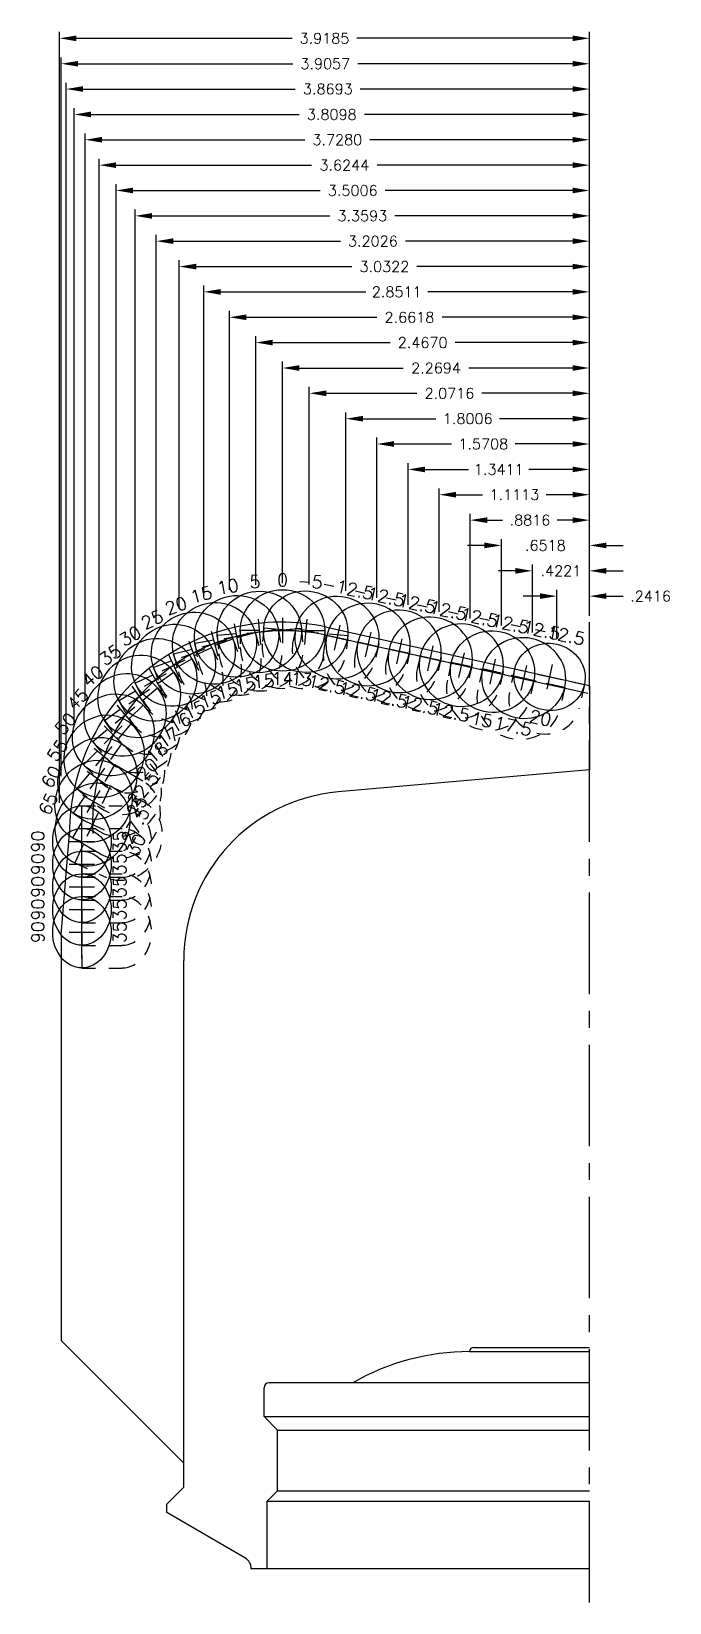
# Model space of a CAD drawing. Extents: x 86.1 to 137.7, y 40.9 to 65.7.
# Drawn here: x 132.94 to 137.66, y 48.51 to 60.13 of the extents above; entities that cross this region are included whole.
import ezdxf
from ezdxf.enums import TextEntityAlignment as Align

# ---------------------------------------------------------------- set-up
doc = ezdxf.new("R2010")
doc.units = 0
doc.header["$MEASUREMENT"] = 0
doc.header["$PDMODE"] = 3
doc.linetypes.add('CENTER2', pattern=[1.125, 0.75, -0.125, 0.125, -0.125])
doc.linetypes.add('HIDDEN2', pattern=[0.1875, 0.125, -0.0625])
doc.layers.get('0').update_dxf_attribs({"linetype": 'CONTINUOUS'})
doc.layers.get('Defpoints').update_dxf_attribs({"color": 10, "linetype": 'CONTINUOUS'})
for name, color, linetype, true_color in [('Blade_1', 30, 'CONTINUOUS', 0xff7f00), ('Blade_2', 7, 'CONTINUOUS', 0xcccc00), ('Blade_3', 7, 'CONTINUOUS', 0x00cc00), ('Blade_4', 7, 'CONTINUOUS', 0x00cccc), ('Blade_5', 7, 'CONTINUOUS', 0x0066cc)]:
    doc.layers.add(name, color=color, linetype=linetype, true_color=true_color)
doc.layers.add('CLine', color=5, linetype='CENTER2')
doc.layers.add('Dim', color=132, linetype='CONTINUOUS')
doc.styles.add('RomanS', font='romans')
doc.dimstyles.get("Standard").update_dxf_attribs({"dimtxt": 0.078125, "dimasz": 0.125, "dimexe": 0.046875, "dimexo": 0.046875, "dimgap": 0.046875, "dimtad": 0, "dimtih": 1, "dimtoh": 1, "dimdec": 4, "dimzin": 4, "dimdsep": 46, "dimtxsty": 'RomanS', "dimcen": 0.09375, "dimclre": 9, "dimazin": 1, "dimtfac": 1, "dimtdec": 4, "dimtofl": 0, "dimtmove": 0, "dimatfit": 1, "dimfxl": 1, "dimtolj": 1, "dimtzin": 0, "dimarcsym": 0})

msp = doc.modelspace()

# ---------------------------------------------------------------- blocks, each defined once
blk = doc.blocks.new('CMark')
at = {"layer": 'CLine'}
for p, q in [((-0.094, 0), (0.094, 0)), ((0, 0.094), (0, -0.094))]:
    blk.add_line(p, q, dxfattribs=at)
blk = doc.blocks.new('1313@20')
for p, q in [((-0.17, 0), (-0.265, 0)), ((0.171, 0), (0.264, 0))]:
    blk.add_line(p, q)
at = {"color": 8, "linetype": 'HIDDEN2', "ltscale": 0.5}
blk.add_line((-0.265, 0), (-0.265, -0.178), dxfattribs=at)
at = {"color": 8, "linetype": 'HIDDEN2', "ltscale": 0.5, "flags": 128}
blk.add_lwpolyline([(0.264, 0), (0.264, -0.178)], dxfattribs=at)
blk.add_ellipse((0, 0), major_axis=(0.264, 0), ratio=0.939693)
at = {"color": 8, "linetype": 'HIDDEN2', "ltscale": 0.5}
blk.add_ellipse((0, -0.178), major_axis=(0.264, 0), ratio=0.939693, start_param=3.141593, end_param=6.283185, dxfattribs=at)
blk.add_blockref('CMark', (0, 0))
at = {"style": 'RomanS'}
blk.add_text('20', height=0.094, dxfattribs=at).set_placement((0, -0.311), align=Align.MIDDLE_CENTER)
blk.add_attdef('ANG', text='', height=0.094, dxfattribs=at).set_placement((0, 0.251), align=Align.BOTTOM_CENTER)
blk = doc.blocks.new('1613@12.5')
for p, q in [((-0.17, 0), (-0.312, 0)), ((0.171, 0), (0.312, 0))]:
    blk.add_line(p, q)
at = {"color": 8, "linetype": 'HIDDEN2', "ltscale": 0.5}
blk.add_line((-0.312, 0), (-0.312, -0.09), dxfattribs=at)
at = {"color": 8, "linetype": 'HIDDEN2', "ltscale": 0.5, "flags": 128}
blk.add_lwpolyline([(0.312, 0.022), (0.312, -0.09)], dxfattribs=at)
blk.add_ellipse((0, 0), major_axis=(-0.312, 0), ratio=0.97632, start_param=3.141593, end_param=9.424778)
at = {"color": 8, "linetype": 'HIDDEN2', "ltscale": 0.5}
blk.add_ellipse((0, -0.09), major_axis=(-0.312, 0), ratio=0.97632, start_param=0, end_param=3.141593, dxfattribs=at)
blk.add_blockref('CMark', (0, 0))
at = {"style": 'RomanS'}
blk.add_text('12.5', height=0.094, dxfattribs=at).set_placement((0, -0.355), align=Align.MIDDLE_CENTER)
blk.add_attdef('ANG', text='', height=0.094, dxfattribs=at).set_placement((0, 0.298), align=Align.BOTTOM_CENTER)
blk = doc.blocks.new('1313@35')
for p, q in [((-0.17, 0), (-0.265, 0)), ((0.171, 0), (0.264, 0))]:
    blk.add_line(p, q)
at = {"color": 8, "linetype": 'HIDDEN2', "ltscale": 0.5}
blk.add_line((-0.265, 0), (-0.265, -0.298), dxfattribs=at)
at = {"color": 8, "linetype": 'HIDDEN2', "ltscale": 0.5, "flags": 128}
blk.add_lwpolyline([(0.264, 0), (0.264, -0.298)], dxfattribs=at)
blk.add_ellipse((0, 0), major_axis=(0.264, 0), ratio=0.819152)
at = {"color": 8, "linetype": 'HIDDEN2', "ltscale": 0.5}
blk.add_ellipse((0, -0.298), major_axis=(0.264, 0), ratio=0.819152, start_param=3.141593, end_param=6.283185, dxfattribs=at)
blk.add_blockref('CMark', (0, 0))
at = {"style": 'RomanS'}
blk.add_text('35', height=0.094, dxfattribs=at).set_placement((0, -0.279), align=Align.MIDDLE_CENTER)
blk.add_attdef('ANG', text='', height=0.094, dxfattribs=at).set_placement((0, 0.251), align=Align.BOTTOM_CENTER)
blk = doc.blocks.new('1613@17.5')
for p, q in [((-0.17, 0), (-0.312, 0)), ((0.171, 0), (0.312, 0))]:
    blk.add_line(p, q)
at = {"color": 8, "linetype": 'HIDDEN2', "ltscale": 0.5}
blk.add_line((-0.312, 0), (-0.312, -0.159), dxfattribs=at)
at = {"color": 8, "linetype": 'HIDDEN2', "ltscale": 0.5, "flags": 128}
blk.add_lwpolyline([(0.312, 0), (0.312, -0.159)], dxfattribs=at)
at = {"extrusion": (0, 0, -1)}
blk.add_ellipse((0, 0), major_axis=(-0.312, 0), ratio=0.953717, start_param=-3.141592653589793, end_param=3.141592653589793, dxfattribs=at)
at = {"color": 8, "linetype": 'HIDDEN2', "ltscale": 0.5}
blk.add_ellipse((0, -0.159), major_axis=(0.312, 0), ratio=0.953717, start_param=3.141593, end_param=6.283185, dxfattribs=at)
blk.add_blockref('CMark', (0, 0))
at = {"style": 'RomanS'}
blk.add_text('17.5', height=0.094, dxfattribs=at).set_placement((0, -0.364), align=Align.MIDDLE_CENTER)
blk.add_attdef('ANG', text='', height=0.094, dxfattribs=at).set_placement((0, 0.298), align=Align.BOTTOM_CENTER)
blk = doc.blocks.new('1613@15')
for p, q in [((-0.17, 0), (-0.312, 0)), ((0.171, 0), (0.312, 0))]:
    blk.add_line(p, q)
at = {"color": 8, "linetype": 'HIDDEN2', "ltscale": 0.5}
blk.add_line((-0.312, 0), (-0.312, -0.135), dxfattribs=at)
at = {"color": 8, "linetype": 'HIDDEN2', "ltscale": 0.5, "flags": 128}
blk.add_lwpolyline([(0.312, 0), (0.312, -0.135)], dxfattribs=at)
blk.add_ellipse((0, 0), major_axis=(-0.312, 0), ratio=0.965926, start_param=-3.141592653589793, end_param=3.141592653589793)
at = {"color": 8, "linetype": 'HIDDEN2', "ltscale": 0.5}
blk.add_ellipse((0, -0.135), major_axis=(-0.312, 0), ratio=0.965926, start_param=0, end_param=3.141593, dxfattribs=at)
blk.add_blockref('CMark', (0, 0))
at = {"style": 'RomanS'}
blk.add_text('15', height=0.094, dxfattribs=at).set_placement((0, -0.364), align=Align.MIDDLE_CENTER)
blk.add_attdef('ANG', text='', height=0.094, dxfattribs=at).set_placement((0, 0.298), align=Align.BOTTOM_CENTER)
blk = doc.blocks.new('1613@30')
for p, q in [((-0.17, 0), (-0.312, 0)), ((0.171, 0), (0.312, 0))]:
    blk.add_line(p, q)
at = {"color": 8, "linetype": 'HIDDEN2', "ltscale": 0.5}
blk.add_line((-0.312, 0), (-0.312, -0.26), dxfattribs=at)
at = {"color": 8, "linetype": 'HIDDEN2', "ltscale": 0.5, "flags": 128}
blk.add_lwpolyline([(0.312, 0), (0.312, -0.26)], dxfattribs=at)
at = {"extrusion": (0, 0, -1)}
blk.add_ellipse((0, 0), major_axis=(-0.312, 0), ratio=0.866025, start_param=-3.141592653589793, end_param=3.141592653589793, dxfattribs=at)
at = {"color": 8, "linetype": 'HIDDEN2', "ltscale": 0.5, "extrusion": (0, 0, -1)}
blk.add_ellipse((0, -0.26), major_axis=(-0.312, 0), ratio=0.866025, start_param=3.068877, end_param=6.355901, dxfattribs=at)
blk.add_blockref('CMark', (0, 0))
at = {"style": 'RomanS'}
blk.add_text('30', height=0.094, dxfattribs=at).set_placement((0, -0.356), align=Align.MIDDLE_CENTER)
blk.add_attdef('ANG', text='', height=0.094, dxfattribs=at).set_placement((0, 0.287), align=Align.BOTTOM_CENTER)
blk = doc.blocks.new('1613@13')
for p, q in [((-0.17, 0), (-0.312, 0)), ((0.171, 0), (0.312, 0))]:
    blk.add_line(p, q)
at = {"color": 8, "linetype": 'HIDDEN2', "ltscale": 0.5}
blk.add_line((-0.312, 0), (-0.312, -0.117), dxfattribs=at)
at = {"color": 8, "linetype": 'HIDDEN2', "ltscale": 0.5, "flags": 128}
blk.add_lwpolyline([(0.312, 0), (0.312, -0.117)], dxfattribs=at)
blk.add_ellipse((0, 0), major_axis=(-0.312, 0), ratio=0.965926, start_param=-3.141592653589793, end_param=3.141592653589793)
at = {"color": 8, "linetype": 'HIDDEN2', "ltscale": 0.5}
blk.add_ellipse((0, -0.117), major_axis=(-0.312, 0), ratio=0.9744, start_param=0, end_param=3.141593, dxfattribs=at)
blk.add_blockref('CMark', (0, 0))
at = {"style": 'RomanS'}
blk.add_text('13', height=0.094, dxfattribs=at).set_placement((0, -0.352), align=Align.MIDDLE_CENTER)
blk.add_attdef('ANG', text='', height=0.094, dxfattribs=at).set_placement((0, 0.298), align=Align.BOTTOM_CENTER)
blk = doc.blocks.new('1613@14')
for p, q in [((-0.17, 0), (-0.312, 0)), ((0.171, 0), (0.312, 0))]:
    blk.add_line(p, q)
at = {"color": 8, "linetype": 'HIDDEN2', "ltscale": 0.5}
blk.add_line((-0.312, 0), (-0.312, -0.126), dxfattribs=at)
at = {"color": 8, "linetype": 'HIDDEN2', "ltscale": 0.5, "flags": 128}
blk.add_lwpolyline([(0.312, 0), (0.312, -0.126)], dxfattribs=at)
blk.add_ellipse((0, 0), major_axis=(-0.312, 0), ratio=0.965926, start_param=-3.141592653589793, end_param=3.141592653589793)
at = {"color": 8, "linetype": 'HIDDEN2', "ltscale": 0.5}
blk.add_ellipse((0, -0.126), major_axis=(-0.312, 0), ratio=0.97024, start_param=0, end_param=3.141593, dxfattribs=at)
blk.add_blockref('CMark', (0, 0))
at = {"style": 'RomanS'}
blk.add_text('14', height=0.094, dxfattribs=at).set_placement((0, -0.355), align=Align.MIDDLE_CENTER)
blk.add_attdef('ANG', text='', height=0.094, dxfattribs=at).set_placement((0, 0.298), align=Align.BOTTOM_CENTER)
blk = doc.blocks.new('1613@16')
for p, q in [((-0.17, 0), (-0.312, 0)), ((0.171, 0), (0.312, 0))]:
    blk.add_line(p, q)
at = {"color": 8, "linetype": 'HIDDEN2', "ltscale": 0.5}
blk.add_line((-0.312, 0), (-0.312, -0.143), dxfattribs=at)
at = {"color": 8, "linetype": 'HIDDEN2', "ltscale": 0.5, "flags": 128}
blk.add_lwpolyline([(0.312, 0), (0.312, -0.143)], dxfattribs=at)
at = {"extrusion": (0, 0, -1)}
blk.add_ellipse((0, 0), major_axis=(-0.312, 0), ratio=0.961248, start_param=-3.141592653589793, end_param=3.141592653589793, dxfattribs=at)
at = {"color": 8, "linetype": 'HIDDEN2', "ltscale": 0.5}
blk.add_ellipse((0, -0.143), major_axis=(0.312, 0), ratio=0.953717, start_param=3.141593, end_param=6.283185, dxfattribs=at)
blk.add_blockref('CMark', (0, 0))
at = {"style": 'RomanS'}
blk.add_text('16', height=0.094, dxfattribs=at).set_placement((0, -0.364), align=Align.MIDDLE_CENTER)
blk.add_attdef('ANG', text='', height=0.094, dxfattribs=at).set_placement((0, 0.298), align=Align.BOTTOM_CENTER)
blk = doc.blocks.new('1613@17')
for p, q in [((-0.17, 0), (-0.313, 0)), ((0.171, 0), (0.312, 0))]:
    blk.add_line(p, q)
at = {"color": 8, "linetype": 'HIDDEN2', "ltscale": 0.5}
blk.add_line((-0.313, 0), (-0.313, -0.152), dxfattribs=at)
at = {"color": 8, "linetype": 'HIDDEN2', "ltscale": 0.5, "flags": 128}
blk.add_lwpolyline([(0.312, 0), (0.312, -0.152)], dxfattribs=at)
blk.add_ellipse((0, 0), major_axis=(-0.312, 0), ratio=0.95632, start_param=3.141593, end_param=9.424778)
at = {"color": 8, "linetype": 'HIDDEN2', "ltscale": 0.5}
blk.add_ellipse((0, -0.152), major_axis=(-0.312, 0), ratio=0.95632, start_param=0, end_param=3.141593, dxfattribs=at)
blk.add_blockref('CMark', (0, 0))
at = {"style": 'RomanS'}
blk.add_text('17', height=0.094, dxfattribs=at).set_placement((0.001, -0.373), align=Align.MIDDLE_CENTER)
blk.add_attdef('ANG', text='', height=0.094, dxfattribs=at).set_placement((0, 0.298), align=Align.BOTTOM_CENTER)
blk = doc.blocks.new('1613@18')
for p, q in [((-0.17, 0), (-0.312, 0)), ((0.171, 0), (0.312, 0))]:
    blk.add_line(p, q)
at = {"color": 8, "linetype": 'HIDDEN2', "ltscale": 0.5}
blk.add_line((-0.312, 0), (-0.312, -0.159), dxfattribs=at)
at = {"color": 8, "linetype": 'HIDDEN2', "ltscale": 0.5, "flags": 128}
blk.add_lwpolyline([(0.312, 0), (0.312, -0.159)], dxfattribs=at)
at = {"extrusion": (0, 0, -1)}
blk.add_ellipse((0, 0), major_axis=(-0.312, 0), ratio=0.95104, start_param=-3.141592653589793, end_param=3.141592653589793, dxfattribs=at)
at = {"color": 8, "linetype": 'HIDDEN2', "ltscale": 0.5}
blk.add_ellipse((0, -0.161), major_axis=(0.312, 0), ratio=0.953717, start_param=3.141593, end_param=6.283185, dxfattribs=at)
blk.add_blockref('CMark', (0, 0))
at = {"style": 'RomanS'}
blk.add_text('18', height=0.094, dxfattribs=at).set_placement((0, -0.364), align=Align.MIDDLE_CENTER)
blk.add_attdef('ANG', text='', height=0.094, dxfattribs=at).set_placement((0, 0.298), align=Align.BOTTOM_CENTER)
blk = doc.blocks.new('1613@20')
for p, q in [((-0.17, 0), (-0.312, 0)), ((0.171, 0), (0.312, 0))]:
    blk.add_line(p, q)
at = {"color": 8, "linetype": 'HIDDEN2', "ltscale": 0.5}
blk.add_line((-0.312, 0), (-0.312, -0.178), dxfattribs=at)
at = {"color": 8, "linetype": 'HIDDEN2', "ltscale": 0.5, "flags": 128}
blk.add_lwpolyline([(0.312, 0), (0.312, -0.178)], dxfattribs=at)
blk.add_ellipse((0, 0), major_axis=(-0.312, 0), ratio=0.939693, start_param=-3.141592653589793, end_param=3.141592653589793)
at = {"color": 8, "linetype": 'HIDDEN2', "ltscale": 0.5}
blk.add_ellipse((0, -0.178), major_axis=(-0.312, 0), ratio=0.939693, start_param=0, end_param=3.141593, dxfattribs=at)
blk.add_blockref('CMark', (0, 0))
at = {"style": 'RomanS'}
blk.add_text('20', height=0.094, dxfattribs=at).set_placement((0, -0.356), align=Align.MIDDLE_CENTER)
blk.add_attdef('ANG', text='', height=0.094, dxfattribs=at).set_placement((0, 0.298), align=Align.BOTTOM_CENTER)
blk = doc.blocks.new('1613@22.5')
for p, q in [((-0.17, 0), (-0.312, 0)), ((0.171, 0), (0.312, 0))]:
    blk.add_line(p, q)
at = {"color": 8, "linetype": 'HIDDEN2', "ltscale": 0.5}
blk.add_line((-0.312, 0), (-0.312, -0.178), dxfattribs=at)
at = {"color": 8, "linetype": 'HIDDEN2', "ltscale": 0.5, "flags": 128}
blk.add_lwpolyline([(0.312, 0), (0.312, -0.178)], dxfattribs=at)
at = {"extrusion": (0, 0, -1)}
blk.add_ellipse((0, 0), major_axis=(-0.312, 0), ratio=0.92388, start_param=-3.141592653589793, end_param=3.141592653589793, dxfattribs=at)
at = {"color": 8, "linetype": 'HIDDEN2', "ltscale": 0.5}
blk.add_ellipse((0, -0.199), major_axis=(0.312, 0), ratio=0.92388, start_param=3.141593, end_param=6.283185, dxfattribs=at)
blk.add_blockref('CMark', (0, 0))
at = {"style": 'RomanS'}
blk.add_text('22.5', height=0.094, dxfattribs=at).set_placement((0, -0.377), align=Align.MIDDLE_CENTER)
blk.add_attdef('ANG', text='', height=0.094, dxfattribs=at).set_placement((0, 0.298), align=Align.BOTTOM_CENTER)
blk = doc.blocks.new('1613@25')
for p, q in [((-0.17, 0), (-0.312, 0)), ((0.171, 0), (0.312, 0))]:
    blk.add_line(p, q)
at = {"color": 8, "linetype": 'HIDDEN2', "ltscale": 0.5}
blk.add_line((-0.312, 0), (-0.312, -0.22), dxfattribs=at)
at = {"color": 8, "linetype": 'HIDDEN2', "ltscale": 0.5, "flags": 128}
blk.add_lwpolyline([(0.312, 0), (0.312, -0.22)], dxfattribs=at)
blk.add_ellipse((0, 0), major_axis=(-0.312, 0), ratio=0.906308, start_param=-3.141592653589793, end_param=3.141592653589793)
at = {"color": 8, "linetype": 'HIDDEN2', "ltscale": 0.5}
blk.add_ellipse((0, -0.22), major_axis=(-0.312, 0), ratio=0.906308, start_param=0, end_param=3.141593, dxfattribs=at)
blk.add_blockref('CMark', (0, 0))
at = {"style": 'RomanS'}
blk.add_text('25', height=0.094, dxfattribs=at).set_placement((0, -0.356), align=Align.MIDDLE_CENTER)
blk.add_attdef('ANG', text='', height=0.094, dxfattribs=at).set_placement((0, 0.287), align=Align.BOTTOM_CENTER)
blk = doc.blocks.new('1613@27.5')
for p, q in [((-0.17, 0), (-0.312, 0)), ((-0.312, -0.24), (-0.312, 0)), ((0.171, 0), (0.312, 0)), ((0.312, -0.24), (0.312, 0))]:
    blk.add_line(p, q)
blk.add_ellipse((0, 0), major_axis=(-0.312, 0), ratio=0.88704, start_param=3.141593, end_param=9.424778)
at = {"color": 8, "linetype": 'HIDDEN2', "ltscale": 0.5}
blk.add_ellipse((0, -0.24), major_axis=(-0.312, 0), ratio=0.88704, start_param=0, end_param=3.141593, dxfattribs=at)
blk.add_blockref('CMark', (0, 0))
at = {"style": 'RomanS'}
blk.add_text('27.5', height=0.094, dxfattribs=at).set_placement((0, -0.356), align=Align.MIDDLE_CENTER)
blk.add_attdef('ANG', text='', height=0.094, dxfattribs=at).set_placement((0, 0.287), align=Align.BOTTOM_CENTER)
blk = doc.blocks.new('*D19')
at = {"layer": 'Defpoints', "color": 0, "linetype": 'ByBlock', "transparency": 16777216}
for p in [(136.826, 55.953), (137.067, 55.76), (136.826, 55.598)]:
    blk.add_point(p, dxfattribs=at)
at = {"layer": 'Dim', "color": 0, "linetype": 'ByBlock', "lineweight": -2, "transparency": 16777216}
for p, q in [((136.701, 55.953), (136.576, 55.953)), ((137.192, 55.953), (137.317, 55.953))]:
    blk.add_line(p, q, dxfattribs=at)
at = {"layer": 'Dim', "color": 9, "linetype": 'ByBlock', "lineweight": -2, "transparency": 16777216}
for p, q in [((136.826, 55.645), (136.826, 56)), ((137.067, 55.807), (137.067, 56))]:
    blk.add_line(p, q, dxfattribs=at)
at = {"layer": 'Dim', "color": 0, "linetype": 'ByBlock', "transparency": 16777216}
for points in [[(136.701, 55.974), (136.701, 55.932), (136.826, 55.953)], [(137.192, 55.974), (137.192, 55.932), (137.067, 55.953)]]:
    blk.add_solid(points, dxfattribs=at)
at = {"layer": 'Dim', "color": 0, "linetype": 'ByBlock', "transparency": 16777216, "insert": (137.519, 55.953), "char_height": 0.0781, "attachment_point": 5, "style": 'RomanS'}
blk.add_mtext('\\A1;.2416', dxfattribs=at)
blk = doc.blocks.new('*D20')
at = {"layer": 'Defpoints', "color": 0, "linetype": 'ByBlock', "transparency": 16777216}
for p in [(136.645, 56.14), (137.067, 55.76), (136.645, 55.638)]:
    blk.add_point(p, dxfattribs=at)
at = {"layer": 'Dim', "color": 0, "linetype": 'ByBlock', "lineweight": -2, "transparency": 16777216}
for p, q in [((136.52, 56.14), (136.395, 56.14)), ((137.192, 56.14), (137.317, 56.14))]:
    blk.add_line(p, q, dxfattribs=at)
at = {"layer": 'Dim', "color": 9, "linetype": 'ByBlock', "lineweight": -2, "transparency": 16777216}
for p, q in [((136.645, 55.685), (136.645, 56.187)), ((137.067, 55.807), (137.067, 56.187))]:
    blk.add_line(p, q, dxfattribs=at)
at = {"layer": 'Dim', "color": 0, "linetype": 'ByBlock', "transparency": 16777216}
for points in [[(136.52, 56.161), (136.52, 56.119), (136.645, 56.14)], [(137.192, 56.161), (137.192, 56.119), (137.067, 56.14)]]:
    blk.add_solid(points, dxfattribs=at)
at = {"layer": 'Dim', "color": 0, "linetype": 'ByBlock', "transparency": 16777216, "insert": (136.856, 56.14), "char_height": 0.0781, "attachment_point": 5, "style": 'RomanS'}
blk.add_mtext('\\A1;.4221', dxfattribs=at)
blk = doc.blocks.new('*D21')
at = {"layer": 'Defpoints', "color": 0, "linetype": 'ByBlock', "transparency": 16777216}
for p in [(136.416, 56.328), (136.416, 55.689), (137.067, 55.76)]:
    blk.add_point(p, dxfattribs=at)
at = {"layer": 'Dim', "color": 9, "linetype": 'ByBlock', "lineweight": -2, "transparency": 16777216}
for p, q in [((136.416, 55.736), (136.416, 56.375)), ((137.067, 55.807), (137.067, 56.375))]:
    blk.add_line(p, q, dxfattribs=at)
at = {"layer": 'Dim', "color": 0, "linetype": 'ByBlock', "lineweight": -2, "transparency": 16777216}
for p, q in [((136.291, 56.328), (136.166, 56.328)), ((137.192, 56.328), (137.317, 56.328))]:
    blk.add_line(p, q, dxfattribs=at)
at = {"layer": 'Dim', "color": 0, "linetype": 'ByBlock', "transparency": 16777216}
for points in [[(136.291, 56.349), (136.291, 56.307), (136.416, 56.328)], [(137.192, 56.349), (137.192, 56.307), (137.067, 56.328)]]:
    blk.add_solid(points, dxfattribs=at)
at = {"layer": 'Dim', "color": 0, "linetype": 'ByBlock', "transparency": 16777216, "insert": (136.741, 56.328), "char_height": 0.0781, "attachment_point": 5, "style": 'RomanS'}
blk.add_mtext('\\A1;.6518', dxfattribs=at)
blk = doc.blocks.new('*D22')
at = {"layer": 'Defpoints', "color": 0, "linetype": 'ByBlock', "transparency": 16777216}
for p in [(136.186, 56.515), (136.186, 55.74), (137.067, 55.76)]:
    blk.add_point(p, dxfattribs=at)
at = {"layer": 'Dim', "color": 9, "linetype": 'ByBlock', "lineweight": -2, "transparency": 16777216}
for p, q in [((136.186, 55.787), (136.186, 56.562)), ((137.067, 55.807), (137.067, 56.562))]:
    blk.add_line(p, q, dxfattribs=at)
at = {"layer": 'Dim', "color": 0, "linetype": 'ByBlock', "lineweight": -2, "transparency": 16777216}
for p, q in [((136.311, 56.515), (136.425, 56.515)), ((136.942, 56.515), (136.828, 56.515))]:
    blk.add_line(p, q, dxfattribs=at)
at = {"layer": 'Dim', "color": 0, "linetype": 'ByBlock', "transparency": 16777216}
for points in [[(136.311, 56.536), (136.311, 56.494), (136.186, 56.515)], [(136.942, 56.536), (136.942, 56.494), (137.067, 56.515)]]:
    blk.add_solid(points, dxfattribs=at)
at = {"layer": 'Dim', "color": 0, "linetype": 'ByBlock', "transparency": 16777216, "insert": (136.627, 56.515), "char_height": 0.0781, "attachment_point": 5, "style": 'RomanS'}
blk.add_mtext('\\A1;.8816', dxfattribs=at)
blk = doc.blocks.new('*D23')
at = {"layer": 'Defpoints', "color": 0, "linetype": 'ByBlock', "transparency": 16777216}
for p in [(135.956, 56.703), (135.956, 55.791), (137.067, 55.76)]:
    blk.add_point(p, dxfattribs=at)
at = {"layer": 'Dim', "color": 9, "linetype": 'ByBlock', "lineweight": -2, "transparency": 16777216}
for p, q in [((135.956, 55.838), (135.956, 56.75)), ((137.067, 55.807), (137.067, 56.75))]:
    blk.add_line(p, q, dxfattribs=at)
at = {"layer": 'Dim', "color": 0, "linetype": 'ByBlock', "lineweight": -2, "transparency": 16777216}
for p, q in [((136.081, 56.703), (136.277, 56.703)), ((136.942, 56.703), (136.746, 56.703))]:
    blk.add_line(p, q, dxfattribs=at)
at = {"layer": 'Dim', "color": 0, "linetype": 'ByBlock', "transparency": 16777216}
for points in [[(136.081, 56.724), (136.081, 56.682), (135.956, 56.703)], [(136.942, 56.724), (136.942, 56.682), (137.067, 56.703)]]:
    blk.add_solid(points, dxfattribs=at)
at = {"layer": 'Dim', "color": 0, "linetype": 'ByBlock', "transparency": 16777216, "insert": (136.512, 56.703), "char_height": 0.0781, "attachment_point": 5, "style": 'RomanS'}
blk.add_mtext('\\A1;1.1113', dxfattribs=at)
blk = doc.blocks.new('*D24')
at = {"layer": 'Defpoints', "color": 0, "linetype": 'ByBlock', "transparency": 16777216}
for p in [(135.726, 56.89), (135.726, 55.842), (137.067, 55.76)]:
    blk.add_point(p, dxfattribs=at)
at = {"layer": 'Dim', "color": 9, "linetype": 'ByBlock', "lineweight": -2, "transparency": 16777216}
for p, q in [((135.726, 55.889), (135.726, 56.937)), ((137.067, 55.807), (137.067, 56.937))]:
    blk.add_line(p, q, dxfattribs=at)
at = {"layer": 'Dim', "color": 0, "linetype": 'ByBlock', "lineweight": -2, "transparency": 16777216}
for p, q in [((135.851, 56.89), (136.173, 56.89)), ((136.942, 56.89), (136.62, 56.89))]:
    blk.add_line(p, q, dxfattribs=at)
at = {"layer": 'Dim', "color": 0, "linetype": 'ByBlock', "transparency": 16777216}
for points in [[(135.851, 56.911), (135.851, 56.869), (135.726, 56.89)], [(136.942, 56.911), (136.942, 56.869), (137.067, 56.89)]]:
    blk.add_solid(points, dxfattribs=at)
at = {"layer": 'Dim', "color": 0, "linetype": 'ByBlock', "transparency": 16777216, "insert": (136.397, 56.89), "char_height": 0.0781, "attachment_point": 5, "style": 'RomanS'}
blk.add_mtext('\\A1;1.3411', dxfattribs=at)
blk = doc.blocks.new('*D25')
at = {"layer": 'Defpoints', "color": 0, "linetype": 'ByBlock', "transparency": 16777216}
for p in [(135.496, 57.078), (135.496, 55.893), (137.067, 55.76)]:
    blk.add_point(p, dxfattribs=at)
at = {"layer": 'Dim', "color": 9, "linetype": 'ByBlock', "lineweight": -2, "transparency": 16777216}
for p, q in [((135.496, 55.94), (135.496, 57.125)), ((137.067, 55.807), (137.067, 57.125))]:
    blk.add_line(p, q, dxfattribs=at)
at = {"layer": 'Dim', "color": 0, "linetype": 'ByBlock', "lineweight": -2, "transparency": 16777216}
for p, q in [((135.621, 57.078), (136.047, 57.078)), ((136.942, 57.078), (136.517, 57.078))]:
    blk.add_line(p, q, dxfattribs=at)
at = {"layer": 'Dim', "color": 0, "linetype": 'ByBlock', "transparency": 16777216}
for points in [[(135.621, 57.099), (135.621, 57.057), (135.496, 57.078)], [(136.942, 57.099), (136.942, 57.057), (137.067, 57.078)]]:
    blk.add_solid(points, dxfattribs=at)
at = {"layer": 'Dim', "color": 0, "linetype": 'ByBlock', "transparency": 16777216, "insert": (136.282, 57.078), "char_height": 0.0781, "attachment_point": 5, "style": 'RomanS'}
blk.add_mtext('\\A1;1.5708', dxfattribs=at)
blk = doc.blocks.new('*D26')
at = {"layer": 'Defpoints', "color": 0, "linetype": 'ByBlock', "transparency": 16777216}
for p in [(135.267, 57.265), (135.267, 55.944), (137.067, 55.76)]:
    blk.add_point(p, dxfattribs=at)
at = {"layer": 'Dim', "color": 9, "linetype": 'ByBlock', "lineweight": -2, "transparency": 16777216}
for p, q in [((135.267, 55.991), (135.267, 57.312)), ((137.067, 55.807), (137.067, 57.312))]:
    blk.add_line(p, q, dxfattribs=at)
at = {"layer": 'Dim', "color": 0, "linetype": 'ByBlock', "lineweight": -2, "transparency": 16777216}
for p, q in [((135.392, 57.265), (135.932, 57.265)), ((136.942, 57.265), (136.402, 57.265))]:
    blk.add_line(p, q, dxfattribs=at)
at = {"layer": 'Dim', "color": 0, "linetype": 'ByBlock', "transparency": 16777216}
for points in [[(135.392, 57.286), (135.392, 57.244), (135.267, 57.265)], [(136.942, 57.286), (136.942, 57.244), (137.067, 57.265)]]:
    blk.add_solid(points, dxfattribs=at)
at = {"layer": 'Dim', "color": 0, "linetype": 'ByBlock', "transparency": 16777216, "insert": (136.167, 57.265), "char_height": 0.0781, "attachment_point": 5, "style": 'RomanS'}
blk.add_mtext('\\A1;1.8006', dxfattribs=at)
blk = doc.blocks.new('*D27')
at = {"layer": 'Defpoints', "color": 0, "linetype": 'ByBlock', "transparency": 16777216}
for p in [(134.996, 57.453), (134.996, 55.991), (137.067, 55.76)]:
    blk.add_point(p, dxfattribs=at)
at = {"layer": 'Dim', "color": 9, "linetype": 'ByBlock', "lineweight": -2, "transparency": 16777216}
for p, q in [((134.996, 56.038), (134.996, 57.5)), ((137.067, 55.807), (137.067, 57.5))]:
    blk.add_line(p, q, dxfattribs=at)
at = {"layer": 'Dim', "color": 0, "linetype": 'ByBlock', "lineweight": -2, "transparency": 16777216}
for p, q in [((135.121, 57.453), (135.791, 57.453)), ((136.942, 57.453), (136.272, 57.453))]:
    blk.add_line(p, q, dxfattribs=at)
at = {"layer": 'Dim', "color": 0, "linetype": 'ByBlock', "transparency": 16777216}
for points in [[(135.121, 57.474), (135.121, 57.432), (134.996, 57.453)], [(136.942, 57.474), (136.942, 57.432), (137.067, 57.453)]]:
    blk.add_solid(points, dxfattribs=at)
at = {"layer": 'Dim', "color": 0, "linetype": 'ByBlock', "transparency": 16777216, "insert": (136.032, 57.453), "char_height": 0.0781, "attachment_point": 5, "style": 'RomanS'}
blk.add_mtext('\\A1;2.0716', dxfattribs=at)
blk = doc.blocks.new('*D28')
at = {"layer": 'Defpoints', "color": 0, "linetype": 'ByBlock', "transparency": 16777216}
for p in [(134.798, 57.64), (134.798, 56.001), (137.067, 55.76)]:
    blk.add_point(p, dxfattribs=at)
at = {"layer": 'Dim', "color": 9, "linetype": 'ByBlock', "lineweight": -2, "transparency": 16777216}
for p, q in [((134.798, 56.048), (134.798, 57.687)), ((137.067, 55.807), (137.067, 57.687))]:
    blk.add_line(p, q, dxfattribs=at)
at = {"layer": 'Dim', "color": 0, "linetype": 'ByBlock', "lineweight": -2, "transparency": 16777216}
for p, q in [((134.923, 57.64), (135.69, 57.64)), ((136.942, 57.64), (136.175, 57.64))]:
    blk.add_line(p, q, dxfattribs=at)
at = {"layer": 'Dim', "color": 0, "linetype": 'ByBlock', "transparency": 16777216}
for points in [[(134.923, 57.661), (134.923, 57.619), (134.798, 57.64)], [(136.942, 57.661), (136.942, 57.619), (137.067, 57.64)]]:
    blk.add_solid(points, dxfattribs=at)
at = {"layer": 'Dim', "color": 0, "linetype": 'ByBlock', "transparency": 16777216, "insert": (135.933, 57.64), "char_height": 0.0781, "attachment_point": 5, "style": 'RomanS'}
blk.add_mtext('\\A1;2.2694', dxfattribs=at)
blk = doc.blocks.new('*D29')
at = {"layer": 'Defpoints', "color": 0, "linetype": 'ByBlock', "transparency": 16777216}
for p in [(134.6, 57.828), (134.6, 55.989), (137.067, 55.76)]:
    blk.add_point(p, dxfattribs=at)
at = {"layer": 'Dim', "color": 9, "linetype": 'ByBlock', "lineweight": -2, "transparency": 16777216}
for p, q in [((134.6, 56.036), (134.6, 57.875)), ((137.067, 55.807), (137.067, 57.875))]:
    blk.add_line(p, q, dxfattribs=at)
at = {"layer": 'Dim', "color": 0, "linetype": 'ByBlock', "lineweight": -2, "transparency": 16777216}
for p, q in [((134.725, 57.828), (135.593, 57.828)), ((136.942, 57.828), (136.074, 57.828))]:
    blk.add_line(p, q, dxfattribs=at)
at = {"layer": 'Dim', "color": 0, "linetype": 'ByBlock', "transparency": 16777216}
for points in [[(134.725, 57.849), (134.725, 57.807), (134.6, 57.828)], [(136.942, 57.849), (136.942, 57.807), (137.067, 57.828)]]:
    blk.add_solid(points, dxfattribs=at)
at = {"layer": 'Dim', "color": 0, "linetype": 'ByBlock', "transparency": 16777216, "insert": (135.834, 57.828), "char_height": 0.0781, "attachment_point": 5, "style": 'RomanS'}
blk.add_mtext('\\A1;2.4670', dxfattribs=at)
blk = doc.blocks.new('*D30')
at = {"layer": 'Defpoints', "color": 0, "linetype": 'ByBlock', "transparency": 16777216}
for p in [(134.405, 58.015), (134.405, 55.953), (137.067, 55.76)]:
    blk.add_point(p, dxfattribs=at)
at = {"layer": 'Dim', "color": 9, "linetype": 'ByBlock', "lineweight": -2, "transparency": 16777216}
for p, q in [((134.405, 56), (134.405, 58.062)), ((137.067, 55.807), (137.067, 58.062))]:
    blk.add_line(p, q, dxfattribs=at)
at = {"layer": 'Dim', "color": 0, "linetype": 'ByBlock', "lineweight": -2, "transparency": 16777216}
for p, q in [((134.53, 58.015), (135.496, 58.015)), ((136.942, 58.015), (135.977, 58.015))]:
    blk.add_line(p, q, dxfattribs=at)
at = {"layer": 'Dim', "color": 0, "linetype": 'ByBlock', "transparency": 16777216}
for points in [[(134.53, 58.036), (134.53, 57.994), (134.405, 58.015)], [(136.942, 58.036), (136.942, 57.994), (137.067, 58.015)]]:
    blk.add_solid(points, dxfattribs=at)
at = {"layer": 'Dim', "color": 0, "linetype": 'ByBlock', "transparency": 16777216, "insert": (135.736, 58.015), "char_height": 0.0781, "attachment_point": 5, "style": 'RomanS'}
blk.add_mtext('\\A1;2.6618', dxfattribs=at)
blk = doc.blocks.new('*D31')
at = {"layer": 'Defpoints', "color": 0, "linetype": 'ByBlock', "transparency": 16777216}
for p in [(134.216, 58.203), (134.216, 55.895), (137.067, 55.76)]:
    blk.add_point(p, dxfattribs=at)
at = {"layer": 'Dim', "color": 9, "linetype": 'ByBlock', "lineweight": -2, "transparency": 16777216}
for p, q in [((134.216, 55.942), (134.216, 58.25)), ((137.067, 55.807), (137.067, 58.25))]:
    blk.add_line(p, q, dxfattribs=at)
at = {"layer": 'Dim', "color": 0, "linetype": 'ByBlock', "lineweight": -2, "transparency": 16777216}
for p, q in [((134.341, 58.203), (135.413, 58.203)), ((136.942, 58.203), (135.871, 58.203))]:
    blk.add_line(p, q, dxfattribs=at)
at = {"layer": 'Dim', "color": 0, "linetype": 'ByBlock', "transparency": 16777216}
for points in [[(134.341, 58.224), (134.341, 58.182), (134.216, 58.203)], [(136.942, 58.224), (136.942, 58.182), (137.067, 58.203)]]:
    blk.add_solid(points, dxfattribs=at)
at = {"layer": 'Dim', "color": 0, "linetype": 'ByBlock', "transparency": 16777216, "insert": (135.642, 58.203), "char_height": 0.0781, "attachment_point": 5, "style": 'RomanS'}
blk.add_mtext('\\A1;2.8511', dxfattribs=at)
blk = doc.blocks.new('*D32')
at = {"layer": 'Defpoints', "color": 0, "linetype": 'ByBlock', "transparency": 16777216}
for p in [(134.035, 58.39), (134.035, 55.815), (137.067, 55.76)]:
    blk.add_point(p, dxfattribs=at)
at = {"layer": 'Dim', "color": 9, "linetype": 'ByBlock', "lineweight": -2, "transparency": 16777216}
for p, q in [((134.035, 55.862), (134.035, 58.437)), ((137.067, 55.807), (137.067, 58.437))]:
    blk.add_line(p, q, dxfattribs=at)
at = {"layer": 'Dim', "color": 0, "linetype": 'ByBlock', "lineweight": -2, "transparency": 16777216}
for p, q in [((134.16, 58.39), (135.311, 58.39)), ((136.942, 58.39), (135.792, 58.39))]:
    blk.add_line(p, q, dxfattribs=at)
at = {"layer": 'Dim', "color": 0, "linetype": 'ByBlock', "transparency": 16777216}
for points in [[(134.16, 58.411), (134.16, 58.369), (134.035, 58.39)], [(136.942, 58.411), (136.942, 58.369), (137.067, 58.39)]]:
    blk.add_solid(points, dxfattribs=at)
at = {"layer": 'Dim', "color": 0, "linetype": 'ByBlock', "transparency": 16777216, "insert": (135.551, 58.39), "char_height": 0.0781, "attachment_point": 5, "style": 'RomanS'}
blk.add_mtext('\\A1;3.0322', dxfattribs=at)
blk = doc.blocks.new('*D33')
at = {"layer": 'Defpoints', "color": 0, "linetype": 'ByBlock', "transparency": 16777216}
for p in [(133.865, 58.578), (133.865, 55.715), (137.067, 55.76)]:
    blk.add_point(p, dxfattribs=at)
at = {"layer": 'Dim', "color": 9, "linetype": 'ByBlock', "lineweight": -2, "transparency": 16777216}
for p, q in [((133.865, 55.762), (133.865, 58.625)), ((137.067, 55.807), (137.067, 58.625))]:
    blk.add_line(p, q, dxfattribs=at)
at = {"layer": 'Dim', "color": 0, "linetype": 'ByBlock', "lineweight": -2, "transparency": 16777216}
for p, q in [((133.99, 58.578), (135.226, 58.578)), ((136.942, 58.578), (135.706, 58.578))]:
    blk.add_line(p, q, dxfattribs=at)
at = {"layer": 'Dim', "color": 0, "linetype": 'ByBlock', "transparency": 16777216}
for points in [[(133.99, 58.599), (133.99, 58.557), (133.865, 58.578)], [(136.942, 58.599), (136.942, 58.557), (137.067, 58.578)]]:
    blk.add_solid(points, dxfattribs=at)
at = {"layer": 'Dim', "color": 0, "linetype": 'ByBlock', "transparency": 16777216, "insert": (135.466, 58.578), "char_height": 0.0781, "attachment_point": 5, "style": 'RomanS'}
blk.add_mtext('\\A1;3.2026', dxfattribs=at)
blk = doc.blocks.new('*D34')
at = {"layer": 'Defpoints', "color": 0, "linetype": 'ByBlock', "transparency": 16777216}
for p in [(133.708, 58.765), (137.067, 55.76), (133.708, 55.594)]:
    blk.add_point(p, dxfattribs=at)
at = {"layer": 'Dim', "color": 9, "linetype": 'ByBlock', "lineweight": -2, "transparency": 16777216}
for p, q in [((133.708, 55.641), (133.708, 58.812)), ((137.067, 55.807), (137.067, 58.812))]:
    blk.add_line(p, q, dxfattribs=at)
at = {"layer": 'Dim', "color": 0, "linetype": 'ByBlock', "lineweight": -2, "transparency": 16777216}
for p, q in [((133.833, 58.765), (135.147, 58.765)), ((136.942, 58.765), (135.628, 58.765))]:
    blk.add_line(p, q, dxfattribs=at)
at = {"layer": 'Dim', "color": 0, "linetype": 'ByBlock', "transparency": 16777216}
for points in [[(133.833, 58.786), (133.833, 58.744), (133.708, 58.765)], [(136.942, 58.786), (136.942, 58.744), (137.067, 58.765)]]:
    blk.add_solid(points, dxfattribs=at)
at = {"layer": 'Dim', "color": 0, "linetype": 'ByBlock', "transparency": 16777216, "insert": (135.388, 58.765), "char_height": 0.0781, "attachment_point": 5, "style": 'RomanS'}
blk.add_mtext('\\A1;3.3593', dxfattribs=at)
blk = doc.blocks.new('*D35')
at = {"layer": 'Defpoints', "color": 0, "linetype": 'ByBlock', "transparency": 16777216}
for p in [(133.567, 58.953), (137.067, 55.76), (133.567, 55.456)]:
    blk.add_point(p, dxfattribs=at)
at = {"layer": 'Dim', "color": 9, "linetype": 'ByBlock', "lineweight": -2, "transparency": 16777216}
for p, q in [((133.567, 55.503), (133.567, 59)), ((137.067, 55.807), (137.067, 59))]:
    blk.add_line(p, q, dxfattribs=at)
at = {"layer": 'Dim', "color": 0, "linetype": 'ByBlock', "lineweight": -2, "transparency": 16777216}
for p, q in [((133.692, 58.953), (135.077, 58.953)), ((136.942, 58.953), (135.557, 58.953))]:
    blk.add_line(p, q, dxfattribs=at)
at = {"layer": 'Dim', "color": 0, "linetype": 'ByBlock', "transparency": 16777216}
for points in [[(133.692, 58.974), (133.692, 58.932), (133.567, 58.953)], [(136.942, 58.974), (136.942, 58.932), (137.067, 58.953)]]:
    blk.add_solid(points, dxfattribs=at)
at = {"layer": 'Dim', "color": 0, "linetype": 'ByBlock', "transparency": 16777216, "insert": (135.317, 58.953), "char_height": 0.0781, "attachment_point": 5, "style": 'RomanS'}
blk.add_mtext('\\A1;3.5006', dxfattribs=at)
blk = doc.blocks.new('*D36')
at = {"layer": 'Defpoints', "color": 0, "linetype": 'ByBlock', "transparency": 16777216}
for p in [(133.443, 59.14), (137.067, 55.76), (133.443, 55.303)]:
    blk.add_point(p, dxfattribs=at)
at = {"layer": 'Dim', "color": 9, "linetype": 'ByBlock', "lineweight": -2, "transparency": 16777216}
for p, q in [((133.443, 55.349), (133.443, 59.187)), ((137.067, 55.807), (137.067, 59.187))]:
    blk.add_line(p, q, dxfattribs=at)
at = {"layer": 'Dim', "color": 0, "linetype": 'ByBlock', "lineweight": -2, "transparency": 16777216}
for p, q in [((133.568, 59.14), (135.013, 59.14)), ((136.942, 59.14), (135.497, 59.14))]:
    blk.add_line(p, q, dxfattribs=at)
at = {"layer": 'Dim', "color": 0, "linetype": 'ByBlock', "transparency": 16777216}
for points in [[(133.568, 59.161), (133.568, 59.119), (133.443, 59.14)], [(136.942, 59.161), (136.942, 59.119), (137.067, 59.14)]]:
    blk.add_solid(points, dxfattribs=at)
at = {"layer": 'Dim', "color": 0, "linetype": 'ByBlock', "transparency": 16777216, "insert": (135.255, 59.14), "char_height": 0.0781, "attachment_point": 5, "style": 'RomanS'}
blk.add_mtext('\\A1;3.6244', dxfattribs=at)
blk = doc.blocks.new('*D37')
at = {"layer": 'Defpoints', "color": 0, "linetype": 'ByBlock', "transparency": 16777216}
for p in [(133.339, 59.328), (137.067, 55.76), (133.339, 55.134)]:
    blk.add_point(p, dxfattribs=at)
at = {"layer": 'Dim', "color": 9, "linetype": 'ByBlock', "lineweight": -2, "transparency": 16777216}
for p, q in [((133.339, 55.181), (133.339, 59.375)), ((137.067, 55.807), (137.067, 59.375))]:
    blk.add_line(p, q, dxfattribs=at)
at = {"layer": 'Dim', "color": 0, "linetype": 'ByBlock', "lineweight": -2, "transparency": 16777216}
for p, q in [((133.464, 59.328), (134.963, 59.328)), ((136.942, 59.328), (135.444, 59.328))]:
    blk.add_line(p, q, dxfattribs=at)
at = {"layer": 'Dim', "color": 0, "linetype": 'ByBlock', "transparency": 16777216}
for points in [[(133.464, 59.349), (133.464, 59.307), (133.339, 59.328)], [(136.942, 59.349), (136.942, 59.307), (137.067, 59.328)]]:
    blk.add_solid(points, dxfattribs=at)
at = {"layer": 'Dim', "color": 0, "linetype": 'ByBlock', "transparency": 16777216, "insert": (135.203, 59.328), "char_height": 0.0781, "attachment_point": 5, "style": 'RomanS'}
blk.add_mtext('\\A1;3.7280', dxfattribs=at)
blk = doc.blocks.new('*D38')
at = {"layer": 'Defpoints', "color": 0, "linetype": 'ByBlock', "transparency": 16777216}
for p in [(133.258, 59.515), (137.067, 55.76), (133.258, 54.955)]:
    blk.add_point(p, dxfattribs=at)
at = {"layer": 'Dim', "color": 9, "linetype": 'ByBlock', "lineweight": -2, "transparency": 16777216}
for p, q in [((133.258, 55.002), (133.258, 59.562)), ((137.067, 55.807), (137.067, 59.562))]:
    blk.add_line(p, q, dxfattribs=at)
at = {"layer": 'Dim', "color": 0, "linetype": 'ByBlock', "lineweight": -2, "transparency": 16777216}
for p, q in [((133.383, 59.515), (134.922, 59.515)), ((136.942, 59.515), (135.403, 59.515))]:
    blk.add_line(p, q, dxfattribs=at)
at = {"layer": 'Dim', "color": 0, "linetype": 'ByBlock', "transparency": 16777216}
for points in [[(133.383, 59.536), (133.383, 59.494), (133.258, 59.515)], [(136.942, 59.536), (136.942, 59.494), (137.067, 59.515)]]:
    blk.add_solid(points, dxfattribs=at)
at = {"layer": 'Dim', "color": 0, "linetype": 'ByBlock', "transparency": 16777216, "insert": (135.162, 59.515), "char_height": 0.0781, "attachment_point": 5, "style": 'RomanS'}
blk.add_mtext('\\A1;3.8098', dxfattribs=at)
blk = doc.blocks.new('*D39')
at = {"layer": 'Defpoints', "color": 0, "linetype": 'ByBlock', "transparency": 16777216}
for p in [(133.198, 59.703), (137.067, 55.76), (133.198, 54.767)]:
    blk.add_point(p, dxfattribs=at)
at = {"layer": 'Dim', "color": 9, "linetype": 'ByBlock', "lineweight": -2, "transparency": 16777216}
for p, q in [((133.198, 54.814), (133.198, 59.75)), ((137.067, 55.807), (137.067, 59.75))]:
    blk.add_line(p, q, dxfattribs=at)
at = {"layer": 'Dim', "color": 0, "linetype": 'ByBlock', "lineweight": -2, "transparency": 16777216}
for p, q in [((133.323, 59.703), (134.892, 59.703)), ((136.942, 59.703), (135.373, 59.703))]:
    blk.add_line(p, q, dxfattribs=at)
at = {"layer": 'Dim', "color": 0, "linetype": 'ByBlock', "transparency": 16777216}
for points in [[(133.323, 59.724), (133.323, 59.682), (133.198, 59.703)], [(136.942, 59.724), (136.942, 59.682), (137.067, 59.703)]]:
    blk.add_solid(points, dxfattribs=at)
at = {"layer": 'Dim', "color": 0, "linetype": 'ByBlock', "transparency": 16777216, "insert": (135.133, 59.703), "char_height": 0.0781, "attachment_point": 5, "style": 'RomanS'}
blk.add_mtext('\\A1;3.8693', dxfattribs=at)
blk = doc.blocks.new('*D40')
at = {"layer": 'Defpoints', "color": 0, "linetype": 'ByBlock', "transparency": 16777216}
for p in [(133.162, 59.89), (137.067, 55.76), (133.162, 54.574)]:
    blk.add_point(p, dxfattribs=at)
at = {"layer": 'Dim', "color": 9, "linetype": 'ByBlock', "lineweight": -2, "transparency": 16777216}
for p, q in [((133.162, 54.621), (133.162, 59.937)), ((137.067, 55.807), (137.067, 59.937))]:
    blk.add_line(p, q, dxfattribs=at)
at = {"layer": 'Dim', "color": 0, "linetype": 'ByBlock', "lineweight": -2, "transparency": 16777216}
for p, q in [((133.287, 59.89), (134.874, 59.89)), ((136.942, 59.89), (135.355, 59.89))]:
    blk.add_line(p, q, dxfattribs=at)
at = {"layer": 'Dim', "color": 0, "linetype": 'ByBlock', "transparency": 16777216}
for points in [[(133.287, 59.911), (133.287, 59.869), (133.162, 59.89)], [(136.942, 59.911), (136.942, 59.869), (137.067, 59.89)]]:
    blk.add_solid(points, dxfattribs=at)
at = {"layer": 'Dim', "color": 0, "linetype": 'ByBlock', "transparency": 16777216, "insert": (135.114, 59.89), "char_height": 0.0781, "attachment_point": 5, "style": 'RomanS'}
blk.add_mtext('\\A1;3.9057', dxfattribs=at)
blk = doc.blocks.new('*D41')
at = {"layer": 'Defpoints', "color": 0, "linetype": 'ByBlock', "transparency": 16777216}
for p in [(133.149, 60.078), (137.067, 55.76), (133.149, 54.378)]:
    blk.add_point(p, dxfattribs=at)
at = {"layer": 'Dim', "color": 9, "linetype": 'ByBlock', "lineweight": -2, "transparency": 16777216}
for p, q in [((133.149, 54.425), (133.149, 60.125)), ((137.067, 55.807), (137.067, 60.125))]:
    blk.add_line(p, q, dxfattribs=at)
at = {"layer": 'Dim', "color": 0, "linetype": 'ByBlock', "lineweight": -2, "transparency": 16777216}
for p, q in [((133.274, 60.078), (134.868, 60.078)), ((136.942, 60.078), (135.348, 60.078))]:
    blk.add_line(p, q, dxfattribs=at)
at = {"layer": 'Dim', "color": 0, "linetype": 'ByBlock', "transparency": 16777216}
for points in [[(133.274, 60.099), (133.274, 60.057), (133.149, 60.078)], [(136.942, 60.099), (136.942, 60.057), (137.067, 60.078)]]:
    blk.add_solid(points, dxfattribs=at)
at = {"layer": 'Dim', "color": 0, "linetype": 'ByBlock', "transparency": 16777216, "insert": (135.108, 60.078), "char_height": 0.0781, "attachment_point": 5, "style": 'RomanS'}
blk.add_mtext('\\A1;3.9185', dxfattribs=at)

# ---------------------------------------------------------------- dimensions: what is measured, and where the dimension line sits
at = {"layer": 'Dim', "linetype": 'ByBlock'}
for base, p1, p2, picture, middle in [((133.14883, 60.07771), (137.06733, 55.76034), (133.14883, 54.37809), '*D41', (135.10808, 60.07771)), ((133.16161, 59.89021), (137.06733, 55.76034), (133.16161, 54.57386), '*D40', (135.11447, 59.89021)), ((133.198, 59.70271), (137.06733, 55.76034), (133.198, 54.76707), '*D39', (135.13266, 59.70271)), ((133.25752, 59.51521), (137.06733, 55.76034), (133.25752, 54.95488), '*D38', (135.16242, 59.51521)), ((133.33935, 59.32771), (137.06733, 55.76034), (133.33935, 55.13448), '*D37', (135.20334, 59.32771)), ((133.442885, 59.140212), (137.067329, 55.760339), (133.442885, 55.302594), '*D36', (135.255107, 59.140212)), ((133.56677, 58.95271), (137.06733, 55.76034), (133.56677, 55.45617), '*D35', (135.31705, 58.95271)), ((133.70804, 58.76521), (137.06733, 55.76034), (133.70804, 55.59429), '*D34', (135.38768, 58.76521)), ((133.86473, 58.57771), (137.06733, 55.76034), (133.86473, 55.71501), '*D33', (135.46603, 58.57771)), ((134.03516, 58.39021), (137.06733, 55.76034), (134.03516, 55.81531), '*D32', (135.55125, 58.39021)), ((134.21625, 58.20271), (137.06733, 55.76034), (134.21625, 55.89506), '*D31', (135.64179, 58.20271)), ((134.40549, 58.01521), (137.06733, 55.76034), (134.40549, 55.95312), '*D30', (135.73641, 58.01521)), ((134.60029, 57.82771), (137.06733, 55.76034), (134.60029, 55.98868), '*D29', (135.83381, 57.82771)), ((134.79793, 57.64021), (137.06733, 55.76034), (134.79793, 56.00124), '*D28', (135.93263, 57.64021)), ((134.99569, 57.45271), (137.06733, 55.76034), (134.99569, 55.99063), '*D27', (136.03151, 57.45271)), ((135.26673, 57.26521), (137.06733, 55.76034), (135.26673, 55.94405), '*D26', (136.16703, 57.26521)), ((135.49649, 57.07771), (137.06733, 55.76034), (135.49649, 55.89311), '*D25', (136.28191, 57.07771)), ((135.72624, 56.89021), (137.06733, 55.76034), (135.72624, 55.84218), '*D24', (136.39678, 56.89021)), ((135.956, 56.70271), (137.06733, 55.76034), (135.956, 55.79124), '*D23', (136.51166, 56.70271)), ((136.18575, 56.51521), (137.06733, 55.76034), (136.18575, 55.74031), '*D22', (136.62654, 56.51521)), ((136.41551, 56.32771), (137.06733, 55.76034), (136.41551, 55.68937), '*D21', (136.74142, 56.32771)), ((136.64526, 56.14021), (137.06733, 55.76034), (136.64526, 55.63844), '*D20', (136.85629, 56.14021))]:
    dim = msp.add_linear_dim(base=base, p1=p1, p2=p2, dimstyle='Standard', dxfattribs=at)
    dim.commit()
    dim.dimension.update_dxf_attribs({"geometry": picture, "text_midpoint": middle})
dim = msp.add_linear_dim(base=(136.825776, 55.952712), p1=(137.067329, 55.760339), p2=(136.825776, 55.598417), dimstyle='Standard', dxfattribs=at)
dim.commit()
dim.dimension.update_dxf_attribs({"geometry": '*D19', "text_midpoint": (137.518593, 55.952712), "dimtype": 160})

# ---------------------------------------------------------------- linework, layer by layer
at = {"linetype": 'ByBlock'}
for p, q in [((135.12427, 55.7233), (137.06733, 55.29253)), ((137.06733, 55.29253), (137.06733, 54.66753)), ((137.06733, 54.66753), (135.20838, 54.5049)), ((133.16108, 53.44784), (133.22358, 54.19784)), ((133.16108, 53.44784), (133.16108, 50.44784)), ((134.06733, 49.54159), (134.06733, 53.25965)), ((133.16108, 50.44784), (134.06733, 49.54159)), ((136.18133, 50.36632), (137.06733, 50.36632)), ((136.21258, 50.39757), (137.06733, 50.39757)), ((134.66133, 49.88534), (134.66133, 50.09784)), ((137.06733, 50.13534), (134.69883, 50.13534)), ((134.66133, 49.88534), (134.76033, 49.78634)), ((134.66133, 49.88534), (137.06733, 49.88534)), ((134.76033, 49.33634), (134.76033, 49.78634)), ((134.76033, 49.78634), (137.06733, 49.78634)), ((134.06733, 49.36281), (134.06733, 49.54159)), ((133.94233, 49.23781), (134.06733, 49.36281)), ((134.68433, 49.26034), (134.76033, 49.33634)), ((134.76033, 49.33634), (137.06733, 49.33634)), ((133.94233, 49.17531), (133.94233, 49.23781)), ((134.52045, 48.84153), (133.94233, 49.17531)), ((134.68433, 48.76034), (134.68433, 49.26034)), ((134.68433, 49.26034), (137.06733, 49.26034)), ((134.68433, 48.76034), (134.56733, 48.76034)), ((137.06733, 48.76034), (134.68433, 48.76034))]:
    msp.add_line(p, q, dxfattribs=at)
for centre, radius, start, end in [((134.78608, 54.19784), 1.5625, 77.5, 180), ((135.31733, 53.25965), 1.25, 95, 180), ((136.18133, 48.63487), 1.73145, 90, 119.934154), ((136.21258, 50.36632), 0.03125, 90, 180), ((134.69883, 50.09784), 0.0375, 90, 180), ((134.47358, 48.76034), 0.09375, 0, 60)]:
    msp.add_arc(centre, radius, start, end, dxfattribs=at)
at = {"layer": 'CLine'}
msp.add_line((137.06733, 48.51034), (137.06733, 55.76034), dxfattribs=at)
at = {"layer": 'Defpoints'}
msp.add_line((135.11155, 55.66594), (137.05461, 55.23518), dxfattribs=at)
at = {"layer": 'Defpoints', "linetype": 'ByBlock'}
msp.add_line((133.31506, 53.27239), (133.31506, 54.33705), dxfattribs=at)
at = {"layer": 'Defpoints'}
msp.add_arc((134.80593, 54.28739), 1.41203, 77.5, 183.636032, dxfattribs=at)

# ---------------------------------------------------------------- block references
at = {"layer": 'Blade_1', "linetype": 'ByBlock'}
for name, p, rotation, values in [('1613@15', (134.62659, 55.68798), 4.999999999999999, {'ANG': '5'}), ('1613@12.5', (135.43045, 55.59525), 347.5, {'ANG': '-12.5'}), ('1613@12.5', (136.11971, 55.44244), 347.5, {'ANG': '-12.5'}), ('1613@16', (133.85823, 55.33414), 29.99999999999999, {'ANG': '30'}), ('1313@20', (136.77198, 55.35576), 347.5, {'ANG': '-12.5'}), ('1613@25', (133.43, 54.60462), 55, {'ANG': '55'}), ('1313@35', (133.31506, 53.80309), 90, {'ANG': '90'})]:
    msp.add_blockref(name, p, dxfattribs=dict(at, rotation=rotation)).add_auto_attribs(values)
at = {"layer": 'Blade_2', "linetype": 'ByBlock'}
msp.add_blockref('1613@14', (134.79793, 55.69939), dxfattribs=at).add_auto_attribs({'ANG': '0'})
for name, p, rotation, values in [('1613@15', (133.9923, 55.44144), 25, {'ANG': '25'}), ('1613@22.5', (133.47868, 54.76929), 49.99999999999999, {'ANG': '50'}), ('1313@35', (133.31506, 53.97082), 90, {'ANG': '90'})]:
    msp.add_blockref(name, p, dxfattribs=dict(at, rotation=rotation)).add_auto_attribs(values)
at = {"layer": 'Blade_3', "linetype": 'ByBlock'}
for name, p, rotation, values in [('1613@13', (134.96938, 55.68992), 355, {'ANG': '-5'}), ('1613@15', (134.1384, 55.53166), 20, {'ANG': '20'}), ('1613@12.5', (135.6602, 55.54431), 347.5, {'ANG': '-12.5'}), ('1613@15', (136.35017, 55.39468), 347.5, {'ANG': '-12.5'}), ('1613@20', (133.54699, 54.92684), 45, {'ANG': '45'}), ('1313@35', (133.31506, 54.13855), 90, {'ANG': '90'})]:
    msp.add_blockref(name, p, dxfattribs=dict(at, rotation=rotation)).add_auto_attribs(values)
at = {"layer": 'Blade_4', "linetype": 'ByBlock'}
for name, p, rotation, values in [('1613@15', (134.29437, 55.60349), 15, {'ANG': '15'}), ('1613@12.5', (135.20069, 55.64618), 347.5, {'ANG': '-12.5'}), ('1613@12.5', (135.88996, 55.49337), 347.5, {'ANG': '-12.5'}), ('1613@17.5', (136.58075, 55.34746), 347.5, {'ANG': '-12.5'}), ('1613@18', (133.63392, 55.07493), 40, {'ANG': '40'}), ('1613@30', (133.3941, 54.26371), 65, {'ANG': '65'}), ('1313@35', (133.31506, 53.46763), 90, {'ANG': '90'})]:
    msp.add_blockref(name, p, dxfattribs=dict(at, rotation=rotation)).add_auto_attribs(values)
at = {"layer": 'Blade_5', "linetype": 'ByBlock'}
for name, p, rotation, values in [('1613@15', (134.45791, 55.65585), 10, {'ANG': '10'}), ('1613@17', (133.73818, 55.21137), 35, {'ANG': '35'}), ('1613@27.5', (133.40167, 54.43526), 59.99999999999999, {'ANG': '60'}), ('1313@35', (133.31506, 53.63536), 90, {'ANG': '90'})]:
    msp.add_blockref(name, p, dxfattribs=dict(at, rotation=rotation)).add_auto_attribs(values)

msp.set_redraw_order([(e.dxf.handle, doc.entitydb.next_handle()) for e in msp.query("TEXT MTEXT ATTDEF DIMENSION ARC_DIMENSION")])  # texts and dimensions are drawn at this point

doc.saveas('drawing.dxf')
